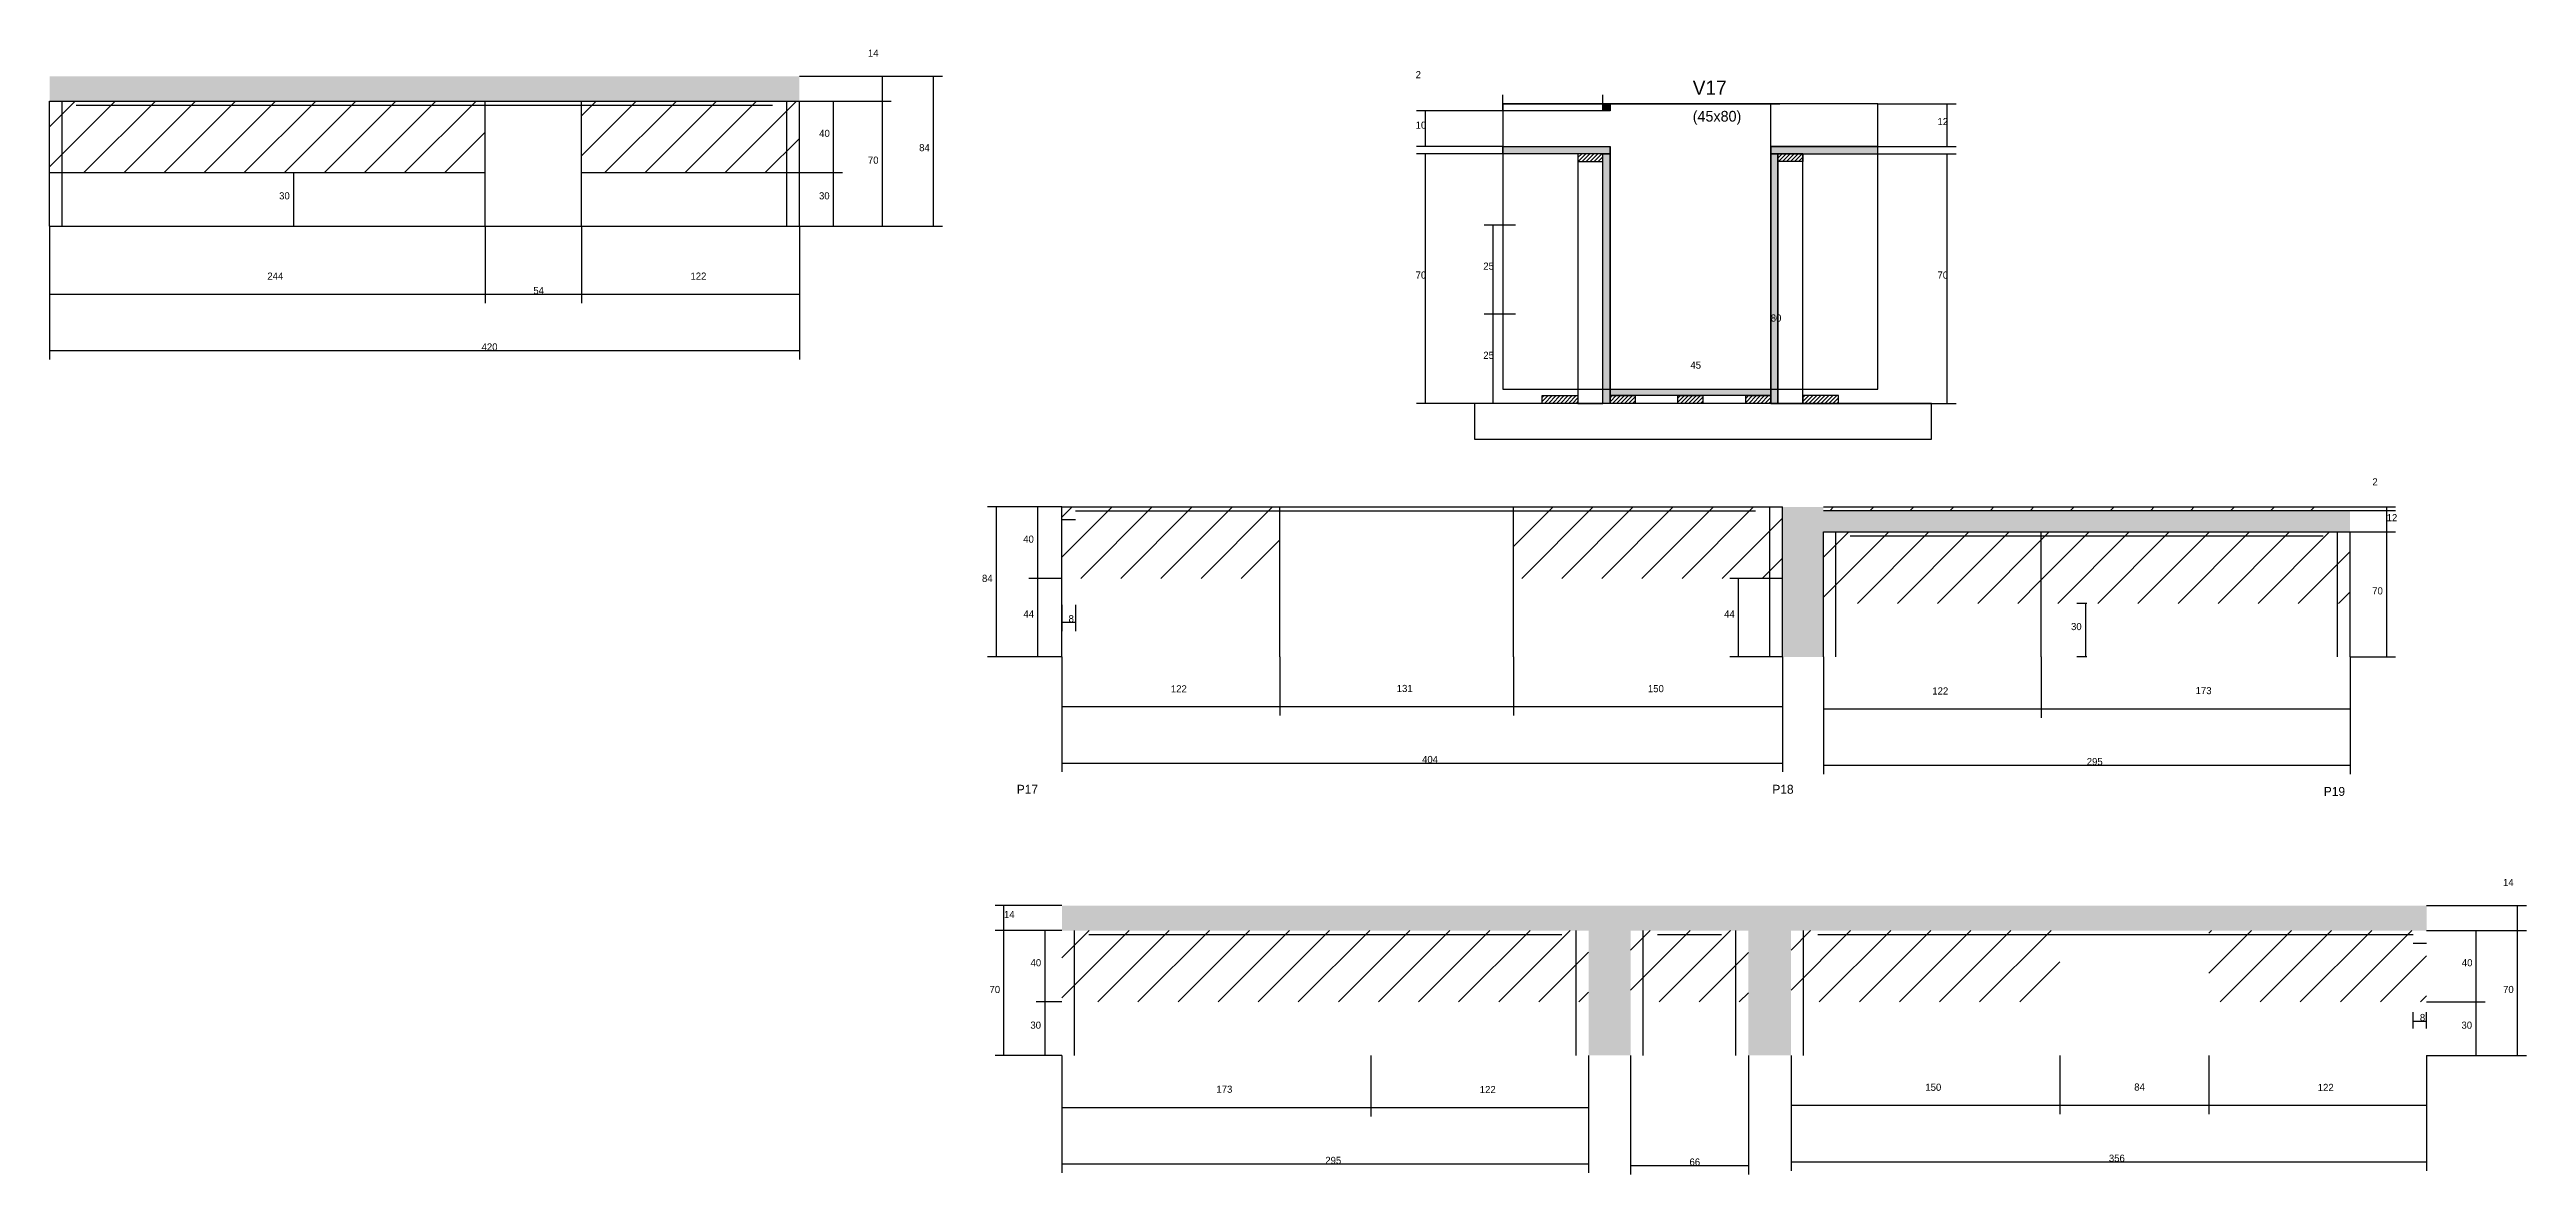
# Model space of a CAD drawing. Header units: metres. Extents: x -65046 to 21926, y -45195 to 1016.
# Drawn here: x 2280 to 3667, y -35800 to -35170 of the extents above; entities that cross this region are included whole.
import ezdxf

# ---------------------------------------------------------------- set-up
doc = ezdxf.new("R2010")
doc.units = ezdxf.units.M
for name, color, linetype in [('CONCRETO', 251, 'Continuous'), ('COTA', 241, 'Continuous'), ('Hachura', 253, 'Continuous'), ('Madeira', 126, 'Continuous'), ('NOMENCLATURA', 7, 'Continuous'), ('Painéis', 200, 'Continuous'), ('SARR_2.2x7', 40, 'Continuous'), ('Texto Seção', 7, 'Continuous')]:
    doc.layers.add(name, color=color, linetype=linetype)

msp = doc.modelspace()

# ---------------------------------------------------------------- texts
at = {"layer": 'COTA'}
for s, p in [('14', (2738, -35173.6)), ('2', (3044.8, -35185.7)), ('10', (3044.8, -35214)), ('12', (3337.1, -35212)), ('40', (2710.7, -35218.6)), ('84', (2766.7, -35226.6)), ('70', (2738, -35233.6)), ('30', (2408.2, -35253.6)), ('30', (2710.6, -35253.6)), ('244', (2401.6, -35298.6)), ('122', (2638.6, -35298.6)), ('70', (3044.8, -35298)), ('25', (3082.7, -35293)), ('70', (3337.1, -35298)), ('54', (2550.6, -35306.7)), ('80', (3243.7, -35322.1)), ('420', (2521.6, -35338.3)), ('25', (3082.7, -35343)), ('45', (3198.7, -35348.5)), ('2', (3580.7, -35413.9)), ('12', (3588.7, -35434)), ('40', (2825, -35446)), ('84', (2801.9, -35468)), ('70', (3580.6, -35475)), ('44', (2825.1, -35488)), ('8', (2850.4, -35490.6)), ('44', (3217.6, -35488)), ('30', (3411.9, -35495)), ('122', (2907.7, -35529.9)), ('131', (3034.2, -35529.7)), ('150', (3174.9, -35529.8)), ('122', (3334.2, -35531.1)), ('173', (3481.7, -35530.9)), ('404', (3048.4, -35569.5)), ('295', (3420.7, -35570.7)), ('14', (3653.9, -35638.4)), ('14', (2814.2, -35656.4)), ('40', (2829.1, -35683.4)), ('40', (3630.8, -35683.4)), ('70', (2806.1, -35698.4)), ('70', (3653.9, -35698.4)), ('8', (3607.3, -35714.1)), ('30', (2829, -35718.4)), ('30', (3630.6, -35718.4)), ('173', (2933.2, -35754.3)), ('122', (3080.7, -35754.5)), ('150', (3330.3, -35753.2)), ('84', (3447.3, -35753.1)), ('122', (3550.1, -35753.3)), ('295', (2994.2, -35794.2)), ('66', (3198.2, -35795.1)), ('356', (3433.1, -35793))]:
    msp.add_text(s, height=4, dxfattribs=at).set_placement(p)
at = {"layer": 'NOMENCLATURA'}
for s, p in [('P17', (2821.4, -35586.7)), ('P18', (3244.6, -35586.7)), ('P19', (3553.5, -35587.9))]:
    msp.add_text(s, height=5, dxfattribs=at).set_placement(p)
at = {"layer": 'Texto Seção'}
for s, height, p in [('V17', 8, (3200, -35195)), ('(45x80)', 6, (3200, -35210))]:
    msp.add_text(s, height=height, dxfattribs=at).set_placement(p)

# ---------------------------------------------------------------- hatches: boundary and pattern name
at = {"layer": 'COTA'}
h = msp.add_hatch(dxfattribs=at)
h.set_pattern_fill('AR-CONC', scale=0.03)
h.paths.add_polyline_path([(2699.6, -35198.6), (2699.6, -35184.6), (2279.6, -35184.6), (2279.6, -35198.6)])
h = msp.add_hatch(dxfattribs=at)
h.set_pattern_fill('AR-CONC', scale=0.03)
h.paths.add_polyline_path([(3273.2, -35440), (3568.2, -35440), (3568.2, -35428), (3273.2, -35428), (3273.2, -35426), (3250.2, -35426), (3250.2, -35510), (3273.2, -35510)])
h = msp.add_hatch(dxfattribs=at)
h.set_pattern_fill('AR-CONC', scale=0.03)
h.paths.add_polyline_path([(3141.7, -35733.4), (3165.2, -35733.4), (3165.2, -35663.4), (3231.2, -35663.4), (3231.2, -35733.4), (3255.1, -35733.4), (3255.1, -35663.4), (3611.1, -35663.4), (3611.1, -35649.4), (2846.7, -35649.4), (2846.7, -35663.4), (3141.7, -35663.4)])
at = {"layer": 'Hachura'}
h = msp.add_hatch(dxfattribs=at)
h.set_pattern_fill('ANSI31', scale=5)
h.paths.add_polyline_path([(2523.6, -35238.6), (2523.6, -35198.6), (2279.6, -35198.6), (2279.6, -35238.6)])
h = msp.add_hatch(dxfattribs=at)
h.set_pattern_fill('ANSI31', scale=5)
h.paths.add_polyline_path([(2577.6, -35198.6), (2577.6, -35238.6), (2699.6, -35238.6), (2699.6, -35198.6)])
h = msp.add_hatch(color=8, dxfattribs=at)
h.dxf.hatch_style = 1
h.paths.add_polyline_path([(3149.7, -35200), (3153.7, -35200), (3153.7, -35200), (3153.7, -35204), (3153.7, -35204), (3149.7, -35204), (3149.7, -35204), (3149.7, -35200)])
h = msp.add_hatch(color=8, dxfattribs=at)
h.dxf.hatch_style = 1
h.paths.add_polyline_path([(3093.7, -35228), (3093.7, -35224), (3093.7, -35224), (3153.7, -35224), (3153.7, -35224), (3153.7, -35228), (3153.7, -35228), (3093.7, -35228)])
h = msp.add_hatch(color=8, dxfattribs=at)
h.dxf.hatch_style = 1
h.paths.add_polyline_path([(3303.7, -35228), (3303.7, -35224), (3303.7, -35224), (3243.7, -35224), (3243.7, -35224), (3243.7, -35228), (3243.7, -35228), (3303.7, -35228)])
h = msp.add_hatch(dxfattribs=at)
h.set_pattern_fill('ANSI31', scale=0.5)
h.paths.add_polyline_path([(3135.7, -35228), (3135.7, -35232.4), (3135.7, -35232.4), (3149.7, -35232.4), (3149.7, -35232.4), (3149.7, -35228), (3149.7, -35228), (3135.7, -35228)])
h = msp.add_hatch(color=8, dxfattribs=at)
h.dxf.hatch_style = 1
h.paths.add_polyline_path([(3149.7, -35228), (3153.7, -35228), (3153.7, -35228), (3153.7, -35368), (3153.7, -35368), (3149.7, -35368), (3149.7, -35368), (3149.7, -35228)])
h = msp.add_hatch(color=8, dxfattribs=at)
h.dxf.hatch_style = 1
h.paths.add_polyline_path([(3247.7, -35228), (3243.7, -35228), (3243.7, -35228), (3243.7, -35368), (3243.7, -35368), (3247.7, -35368), (3247.7, -35368), (3247.7, -35228)])
h = msp.add_hatch(dxfattribs=at)
h.set_pattern_fill('ANSI31', scale=0.5)
h.paths.add_polyline_path([(3261.7, -35228), (3261.7, -35232.4), (3261.7, -35232.4), (3247.7, -35232.4), (3247.7, -35232.4), (3247.7, -35228), (3247.7, -35228), (3261.7, -35228)])
h = msp.add_hatch(dxfattribs=at)
h.set_pattern_fill('ANSI31', scale=0.5)
h.paths.add_polyline_path([(3115.7, -35368), (3115.7, -35363.6), (3115.7, -35363.6), (3135.7, -35363.6), (3135.7, -35363.6), (3135.7, -35368), (3135.7, -35368), (3115.7, -35368)])
h = msp.add_hatch(color=8, dxfattribs=at)
h.dxf.hatch_style = 1
h.paths.add_polyline_path([(3153.7, -35363.6), (3153.7, -35360), (3153.7, -35360), (3243.7, -35360), (3243.7, -35360), (3243.7, -35363.6), (3243.7, -35363.6), (3153.7, -35363.6)])
h = msp.add_hatch(dxfattribs=at)
h.set_pattern_fill('ANSI31', scale=0.5)
h.paths.add_polyline_path([(3153.7, -35368), (3153.7, -35363.6), (3153.7, -35363.6), (3167.7, -35363.6), (3167.7, -35363.6), (3167.7, -35368), (3167.7, -35368), (3153.7, -35368)])
h = msp.add_hatch(dxfattribs=at)
h.set_pattern_fill('ANSI31', scale=0.5)
h.paths.add_polyline_path([(3191.7, -35368), (3191.7, -35363.6), (3191.7, -35363.6), (3205.7, -35363.6), (3205.7, -35363.6), (3205.7, -35368), (3205.7, -35368), (3191.7, -35368)])
h = msp.add_hatch(dxfattribs=at)
h.set_pattern_fill('ANSI31', scale=0.5)
h.paths.add_polyline_path([(3229.7, -35368), (3229.7, -35363.6), (3229.7, -35363.6), (3243.7, -35363.6), (3243.7, -35363.6), (3243.7, -35368), (3243.7, -35368), (3229.7, -35368)])
h = msp.add_hatch(dxfattribs=at)
h.set_pattern_fill('ANSI31', scale=0.5)
h.paths.add_polyline_path([(3281.7, -35368), (3281.7, -35363.6), (3281.7, -35363.6), (3261.7, -35363.6), (3261.7, -35363.6), (3261.7, -35368), (3261.7, -35368), (3281.7, -35368)])
h = msp.add_hatch(dxfattribs=at)
h.set_pattern_fill('ANSI31', scale=5)
h.paths.add_polyline_path([(2846.7, -35426), (2846.7, -35466), (2968.7, -35466), (2968.7, -35426)])
h = msp.add_hatch(dxfattribs=at)
h.set_pattern_fill('ANSI31', scale=5)
h.paths.add_polyline_path([(3250.2, -35466), (3250.2, -35426), (3099.7, -35426), (3099.7, -35466)])
h = msp.add_hatch(dxfattribs=at)
h.set_pattern_fill('ANSI31', scale=5)
h.paths.add_polyline_path([(3273.2, -35426), (3273.2, -35428), (3395.2, -35428), (3395.2, -35426)])
h = msp.add_hatch(dxfattribs=at)
h.set_pattern_fill('ANSI31', scale=5)
h.paths.add_polyline_path([(3395.2, -35426), (3395.2, -35428), (3568.2, -35428), (3568.2, -35426)])
h = msp.add_hatch(dxfattribs=at)
h.set_pattern_fill('ANSI31', scale=5)
h.paths.add_polyline_path([(3273.2, -35440), (3273.2, -35480), (3395.2, -35480), (3395.2, -35440)])
h = msp.add_hatch(dxfattribs=at)
h.set_pattern_fill('ANSI31', scale=5)
h.paths.add_polyline_path([(3568.2, -35480), (3568.2, -35440), (3395.2, -35440), (3395.2, -35480)])
h = msp.add_hatch(dxfattribs=at)
h.set_pattern_fill('ANSI31', scale=5)
h.paths.add_polyline_path([(3019.7, -35703.4), (3019.7, -35663.4), (2846.7, -35663.4), (2846.7, -35703.4)])
h = msp.add_hatch(dxfattribs=at)
h.set_pattern_fill('ANSI31', scale=5)
h.paths.add_polyline_path([(3019.7, -35663.4), (3019.7, -35703.4), (3141.7, -35703.4), (3141.7, -35663.4)])
h = msp.add_hatch(dxfattribs=at)
h.set_pattern_fill('ANSI31', scale=5)
h.paths.add_polyline_path([(3231.2, -35703.4), (3231.2, -35663.4), (3165.2, -35663.4), (3165.2, -35703.4)])
h = msp.add_hatch(dxfattribs=at)
h.set_pattern_fill('ANSI31', scale=5)
h.paths.add_polyline_path([(3405.6, -35703.4), (3405.6, -35663.4), (3255.1, -35663.4), (3255.1, -35703.4)])
h = msp.add_hatch(dxfattribs=at)
h.set_pattern_fill('ANSI31', scale=5)
h.paths.add_polyline_path([(3489.1, -35663.4), (3489.1, -35703.4), (3611.1, -35703.4), (3611.1, -35663.4)])

# ---------------------------------------------------------------- linework, layer by layer
at = {"layer": 'CONCRETO'}
for points in [[(3303.7, -35200), (3153.7, -35200), (3153.7, -35204), (3093.7, -35204), (3093.7, -35224), (3153.7, -35224), (3153.7, -35360), (3243.7, -35360), (3243.7, -35234), (3243.7, -35224), (3303.7, -35224)], [(3093.7, -35360), (3303.7, -35360), (3303.7, -35200), (3093.7, -35200)]]:
    msp.add_lwpolyline(points, close=True, dxfattribs=at)
at = {"layer": 'COTA'}
for p, q in [((2699.6, -35184.6), (2751.1, -35184.6)), ((2699.6, -35184.6), (2779.8, -35184.6)), ((2746.1, -35198.6), (2746.1, -35184.6)), ((2774.8, -35268.6), (2774.8, -35184.6)), ((3093.7, -35204), (3093.7, -35195)), ((3149.7, -35200), (3149.7, -35195)), ((2699.6, -35198.6), (2751.1, -35198.6)), ((2699.6, -35198.6), (2751.1, -35198.6)), ((2699.6, -35198.6), (2723.8, -35198.6)), ((2718.8, -35238.6), (2718.8, -35198.6)), ((2746.1, -35268.6), (2746.1, -35198.6)), ((3093.7, -35204), (3045.3, -35204)), ((3050.3, -35224), (3050.3, -35204)), ((3093.7, -35200), (3149.7, -35200)), ((3153.7, -35200), (3248.7, -35200)), ((3243.7, -35360), (3243.7, -35200)), ((3303.7, -35200), (3347.6, -35200)), ((3342.6, -35224), (3342.6, -35200)), ((3093.7, -35224), (3045.3, -35224)), ((3303.7, -35224), (3347.6, -35224)), ((2401.6, -35238.6), (2421.4, -35238.6)), ((2416.4, -35268.6), (2416.4, -35238.6)), ((2699.6, -35238.6), (2723.8, -35238.6)), ((2699.6, -35238.6), (2723.8, -35238.6)), ((2718.8, -35268.6), (2718.8, -35238.6)), ((3093.7, -35228), (3045.3, -35228)), ((3050.3, -35368), (3050.3, -35228)), ((3266.1, -35228), (3347.6, -35228)), ((3342.6, -35368), (3342.6, -35228)), ((2279.6, -35268.6), (2279.6, -35311.7)), ((2279.6, -35268.6), (2279.6, -35343.3)), ((2401.6, -35268.6), (2421.4, -35268.6)), ((2523.6, -35268.6), (2523.6, -35311.7)), ((2523.6, -35268.6), (2523.6, -35311.7)), ((2577.6, -35268.6), (2577.6, -35311.7)), ((2577.6, -35268.6), (2577.6, -35311.7)), ((2699.6, -35268.6), (2699.6, -35343.3)), ((2699.6, -35268.6), (2751.1, -35268.6)), ((2699.6, -35268.6), (2779.8, -35268.6)), ((2699.6, -35268.6), (2699.6, -35311.7)), ((2699.6, -35268.6), (2723.8, -35268.6)), ((3100.7, -35268), (3083.2, -35268)), ((3088.2, -35318), (3088.2, -35268)), ((2279.6, -35306.7), (2523.6, -35306.7)), ((2523.6, -35306.7), (2577.6, -35306.7)), ((2577.6, -35306.7), (2699.6, -35306.7)), ((3100.7, -35318), (3083.2, -35318)), ((3100.7, -35318), (3083.2, -35318)), ((3088.2, -35368), (3088.2, -35318)), ((2279.6, -35338.3), (2699.6, -35338.3)), ((3153.7, -35360), (3153.7, -35355)), ((3153.7, -35360), (3248.7, -35360)), ((3153.7, -35360), (3243.7, -35360)), ((3243.7, -35360), (3243.7, -35355)), ((3118.3, -35368), (3045.3, -35368)), ((3100.7, -35368), (3083.2, -35368)), ((3274.5, -35368), (3347.6, -35368)), ((2846.7, -35426), (2805, -35426)), ((2810, -35510), (2810, -35426)), ((2846.7, -35426), (2828.1, -35426)), ((2833.1, -35466), (2833.1, -35426)), ((3568.2, -35426), (3593.7, -35426)), ((3568.2, -35428), (3593.7, -35428)), ((3568.2, -35428), (3593.7, -35428)), ((3588.7, -35428), (3588.7, -35426)), ((3588.7, -35440), (3588.7, -35428)), ((3568.2, -35440), (3593.7, -35440)), ((3568.2, -35440), (3593.7, -35440)), ((3588.7, -35510), (3588.7, -35440)), ((2846.7, -35466), (2828.1, -35466)), ((2846.7, -35466), (2828.1, -35466)), ((2833.1, -35510), (2833.1, -35466)), ((3250.2, -35466), (3220.7, -35466)), ((3225.7, -35510), (3225.7, -35466)), ((2846.7, -35480.8), (2846.7, -35495.6)), ((2854.2, -35480.8), (2854.2, -35495.6)), ((3420.7, -35480), (3415.1, -35480)), ((3420.1, -35510), (3420.1, -35480)), ((2846.7, -35490.6), (2854.2, -35490.6)), ((2846.7, -35510), (2805, -35510)), ((2846.7, -35510), (2828.1, -35510)), ((2846.7, -35510), (2846.7, -35574.5)), ((2846.7, -35510), (2846.7, -35542.9)), ((2968.7, -35510), (2968.7, -35542.9)), ((2968.7, -35510), (2968.7, -35542.9)), ((3099.7, -35510), (3099.7, -35542.9)), ((3099.7, -35510), (3099.7, -35542.9)), ((3250.2, -35510), (3220.7, -35510)), ((3250.2, -35510), (3250.2, -35574.5)), ((3250.2, -35510), (3250.2, -35542.9)), ((3273.2, -35510), (3273.2, -35575.7)), ((3273.2, -35510), (3273.2, -35544.1)), ((3395.2, -35510), (3395.2, -35544.1)), ((3395.2, -35510), (3395.2, -35544.1)), ((3420.7, -35510), (3415.1, -35510)), ((3568.2, -35510), (3568.2, -35544.1)), ((3568.2, -35510), (3568.2, -35575.7)), ((3568.2, -35510), (3593.7, -35510)), ((2846.7, -35537.9), (2968.7, -35537.9)), ((2968.7, -35537.9), (3099.7, -35537.9)), ((3099.7, -35537.9), (3250.2, -35537.9)), ((3273.2, -35539.1), (3395.2, -35539.1)), ((3395.2, -35539.1), (3568.2, -35539.1)), ((2846.7, -35569.5), (3250.2, -35569.5)), ((3273.2, -35570.7), (3568.2, -35570.7)), ((2846.7, -35649.4), (2809.2, -35649.4)), ((2814.2, -35663.4), (2814.2, -35649.4)), ((3611.1, -35649.4), (3667, -35649.4)), ((3662, -35663.4), (3662, -35649.4)), ((2846.7, -35663.4), (2809.2, -35663.4)), ((2846.7, -35663.4), (2809.2, -35663.4)), ((2814.2, -35733.4), (2814.2, -35663.4)), ((2846.7, -35663.4), (2832.2, -35663.4)), ((2837.2, -35703.4), (2837.2, -35663.4)), ((3611.1, -35663.4), (3643.9, -35663.4)), ((3611.1, -35663.4), (3667, -35663.4)), ((3611.1, -35663.4), (3667, -35663.4)), ((3638.9, -35703.4), (3638.9, -35663.4)), ((3662, -35733.4), (3662, -35663.4)), ((2846.7, -35703.4), (2832.2, -35703.4)), ((2846.7, -35703.4), (2832.2, -35703.4)), ((2837.2, -35733.4), (2837.2, -35703.4)), ((3603.6, -35718.2), (3603.6, -35709.1)), ((3611.1, -35703.4), (3643.9, -35703.4)), ((3611.1, -35703.4), (3643.9, -35703.4)), ((3611.1, -35718.2), (3611.1, -35709.1)), ((3638.9, -35733.4), (3638.9, -35703.4)), ((3603.6, -35714.1), (3611.1, -35714.1)), ((2846.7, -35733.4), (2809.2, -35733.4)), ((2846.7, -35733.4), (2832.2, -35733.4)), ((2846.7, -35733.4), (2846.7, -35767.6)), ((2846.7, -35733.4), (2846.7, -35799.2)), ((3019.7, -35733.4), (3019.7, -35767.6)), ((3019.7, -35733.4), (3019.7, -35767.6)), ((3141.7, -35733.4), (3141.7, -35799.2)), ((3141.7, -35733.4), (3141.7, -35767.6)), ((3165.2, -35733.4), (3165.2, -35800.1)), ((3231.2, -35733.4), (3231.2, -35800.1)), ((3255.1, -35733.4), (3255.1, -35798)), ((3255.1, -35733.4), (3255.1, -35766.3)), ((3405.6, -35733.4), (3405.6, -35766.3)), ((3405.6, -35733.4), (3405.6, -35766.3)), ((3489.1, -35733.4), (3489.1, -35766.3)), ((3489.1, -35733.4), (3489.1, -35766.3)), ((3611.1, -35733.4), (3611.1, -35798)), ((3611.1, -35733.4), (3611.1, -35766.3)), ((3611.1, -35733.4), (3643.9, -35733.4)), ((3611.1, -35733.4), (3667, -35733.4)), ((2846.7, -35762.6), (3019.7, -35762.6)), ((3019.7, -35762.6), (3141.7, -35762.6)), ((3255.1, -35761.3), (3405.6, -35761.3)), ((3405.6, -35761.3), (3489.1, -35761.3)), ((3489.1, -35761.3), (3611.1, -35761.3)), ((2846.7, -35794.2), (3141.7, -35794.2)), ((3255.1, -35793), (3611.1, -35793)), ((3165.2, -35795.1), (3231.2, -35795.1))]:
    msp.add_line(p, q, dxfattribs=at)
at = {"layer": 'Madeira'}
for points in [[(3135.7, -35228), (3135.7, -35232.4), (3149.7, -35232.4), (3149.7, -35228)], [(3135.7, -35368), (3149.7, -35368), (3149.7, -35228), (3135.7, -35228)], [(3261.7, -35228), (3261.7, -35232.4), (3247.7, -35232.4), (3247.7, -35228)], [(3261.7, -35228), (3247.7, -35228), (3247.7, -35368), (3261.7, -35368)], [(3115.7, -35368), (3115.7, -35363.6), (3135.7, -35363.6), (3135.7, -35368)], [(3153.7, -35368), (3153.7, -35363.6), (3167.7, -35363.6), (3167.7, -35368)], [(3191.7, -35368), (3191.7, -35363.6), (3205.7, -35363.6), (3205.7, -35368)], [(3229.7, -35368), (3229.7, -35363.6), (3243.7, -35363.6), (3243.7, -35368)], [(3281.7, -35368), (3281.7, -35363.6), (3261.7, -35363.6), (3261.7, -35368)], [(3077.8, -35388), (3333.8, -35388), (3333.8, -35368), (3077.8, -35368)]]:
    msp.add_lwpolyline(points, close=True, dxfattribs=at)
at = {"layer": 'Painéis'}
for p, q in [((2279.6, -35198.6), (2699.6, -35198.6)), ((2279.6, -35268.6), (2279.6, -35198.6)), ((2523.6, -35268.6), (2523.6, -35198.6)), ((2577.6, -35268.6), (2577.6, -35198.6)), ((2699.6, -35268.6), (2699.6, -35198.6)), ((3093.7, -35224), (3153.7, -35224)), ((3093.7, -35228), (3093.7, -35224)), ((3153.7, -35228), (3153.7, -35224)), ((3243.7, -35224), (3303.7, -35224)), ((3243.7, -35228), (3243.7, -35224)), ((3303.7, -35228), (3303.7, -35224)), ((2279.6, -35238.6), (2523.6, -35238.6)), ((2577.6, -35238.6), (2699.6, -35238.6)), ((3153.7, -35368), (3153.7, -35228)), ((3243.7, -35368), (3243.7, -35228)), ((2279.6, -35268.6), (2699.6, -35268.6)), ((3153.7, -35360), (3243.7, -35360)), ((3153.7, -35363.6), (3153.7, -35360)), ((3243.7, -35363.6), (3243.7, -35360)), ((2846.7, -35426), (3250.2, -35426)), ((2846.7, -35510), (2846.7, -35426)), ((2968.7, -35510), (2968.7, -35426)), ((3099.7, -35510), (3099.7, -35426)), ((3250.2, -35510), (3250.2, -35426)), ((3273.2, -35426), (3568.2, -35426)), ((3273.2, -35428), (3568.2, -35428)), ((3273.2, -35440), (3568.2, -35440)), ((3273.2, -35510), (3273.2, -35440)), ((3395.2, -35510), (3395.2, -35440)), ((3568.2, -35510), (3568.2, -35440))]:
    msp.add_line(p, q, dxfattribs=at)
for points in [[(3149.7, -35200), (3153.7, -35200), (3153.7, -35204), (3149.7, -35204)], [(3093.7, -35228), (3093.7, -35224), (3153.7, -35224), (3153.7, -35228)], [(3303.7, -35228), (3303.7, -35224), (3243.7, -35224), (3243.7, -35228)], [(3149.7, -35228), (3153.7, -35228), (3153.7, -35368), (3149.7, -35368)], [(3247.7, -35228), (3243.7, -35228), (3243.7, -35368), (3247.7, -35368)], [(3153.7, -35363.6), (3153.7, -35360), (3243.7, -35360), (3243.7, -35363.6)]]:
    msp.add_lwpolyline(points, close=True, dxfattribs=at)
at = {"layer": 'SARR_2.2x7'}
for p, q in [((2286.6, -35268.6), (2286.6, -35198.6)), ((2294.6, -35200.8), (2523.6, -35200.8)), ((2523.6, -35200.8), (2577.6, -35200.8)), ((2577.6, -35200.8), (2684.6, -35200.8)), ((2692.6, -35268.6), (2692.6, -35198.6)), ((2846.7, -35433), (2854.2, -35433)), ((2854.2, -35428.2), (2968.7, -35428.2)), ((2968.7, -35428.2), (3235.2, -35428.2)), ((3243.2, -35466), (3243.2, -35426)), ((3280.2, -35480), (3280.2, -35440)), ((3288.2, -35442.2), (3395.2, -35442.2)), ((3395.2, -35442.2), (3553.2, -35442.2)), ((3561.2, -35480), (3561.2, -35440)), ((3243.2, -35510), (3243.2, -35466)), ((3280.2, -35510), (3280.2, -35480)), ((3561.2, -35510), (3561.2, -35480)), ((2853.7, -35703.4), (2853.7, -35663.4)), ((2861.7, -35665.6), (3019.7, -35665.6)), ((3019.7, -35665.6), (3126.7, -35665.6)), ((3134.7, -35703.4), (3134.7, -35663.4)), ((3172.2, -35703.4), (3172.2, -35663.4)), ((3180.2, -35665.6), (3216.2, -35665.6)), ((3224.2, -35703.4), (3224.2, -35663.4)), ((3262.1, -35703.4), (3262.1, -35663.4)), ((3270.1, -35665.6), (3489.1, -35665.6)), ((3489.1, -35665.6), (3603.6, -35665.6)), ((3603.6, -35670.4), (3611.1, -35670.4)), ((2853.7, -35733.4), (2853.7, -35703.4)), ((3134.7, -35733.4), (3134.7, -35703.4)), ((3172.2, -35733.4), (3172.2, -35703.4)), ((3224.2, -35733.4), (3224.2, -35703.4)), ((3262.1, -35733.4), (3262.1, -35703.4))]:
    msp.add_line(p, q, dxfattribs=at)

msp.set_redraw_order([(e.dxf.handle, doc.entitydb.next_handle()) for e in msp.query("TEXT MTEXT ATTDEF DIMENSION ARC_DIMENSION")])  # texts and dimensions are drawn at this point

doc.saveas('drawing.dxf')
